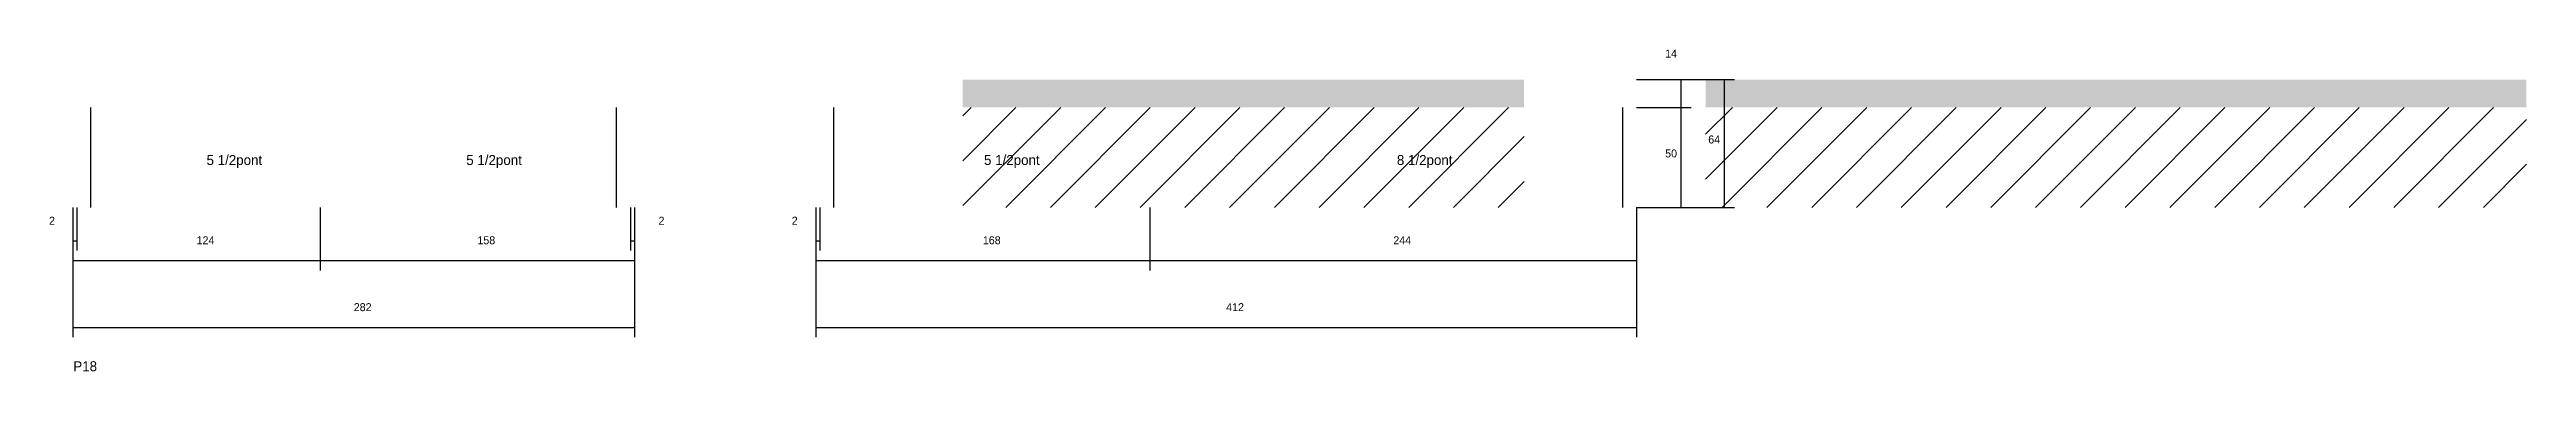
# Model space of a CAD drawing. Header units: metres. Extents: x -41 to 34800, y -36000 to 1848.
# Drawn here: x 26487 to 27729, y -7780 to -7618 of the extents above; entities that cross this region are included whole.
import ezdxf

# ---------------------------------------------------------------- set-up
doc = ezdxf.new("R2010")
doc.units = ezdxf.units.M
for name, color, linetype in [('COTA', 4, 'Continuous'), ('NOMENCLATURA', 7, 'Continuous'), ('REAPROVEITAMENTO', 251, 'Continuous'), ('SARR_2.2x7', 40, 'Continuous')]:
    doc.layers.add(name, color=color, linetype=linetype)

msp = doc.modelspace()

# ---------------------------------------------------------------- texts
at = {"layer": 'COTA'}
for s, p in [('14', (27297, -7622.4)), ('64', (27318.6, -7665.4)), ('50', (27297, -7672.4)), ('2', (26486.7, -7706.1)), ('124', (26560.7, -7715.9)), ('158', (26701.5, -7715.9)), ('2', (26792.3, -7706.1)), ('2', (26859.1, -7706.1)), ('168', (26954.9, -7715.9)), ('244', (27160.7, -7715.9)), ('282', (26639.5, -7749.4)), ('412', (27076.9, -7749.4))]:
    msp.add_text(s, height=4, dxfattribs=at).set_placement(p)
at = {"layer": 'NOMENCLATURA'}
for s, p in [('5 1/2pont', (26565.7, -7676.2)), ('5 1/2pont', (26695.9, -7676.2)), ('5 1/2pont', (26955.5, -7676.2)), ('8 1/2pont', (27162.5, -7676.2)), ('P18', (26498.9, -7779.5))]:
    msp.add_text(s, height=5, dxfattribs=at).set_placement(p)

# ---------------------------------------------------------------- hatches: boundary and pattern name
at = {"layer": 'COTA'}
h = msp.add_hatch(dxfattribs=at)
h.set_pattern_fill('AR-CONC', scale=0.03)
h.paths.add_polyline_path([(26944.8, -7633.4), (26944.8, -7647.4), (26944.8, -7647.4), (27226.3, -7647.4), (27226.3, -7647.4), (27226.3, -7633.4), (27226.3, -7633.4), (26944.8, -7633.4)])
h = msp.add_hatch(dxfattribs=at)
h.set_pattern_fill('AR-CONC', scale=0.03)
h.paths.add_polyline_path([(27728.8, -7633.4), (27728.8, -7647.4), (27728.8, -7647.4), (27317.3, -7647.4), (27317.3, -7647.4), (27317.3, -7633.4), (27317.3, -7633.4), (27728.8, -7633.4)])
at = {"layer": 'REAPROVEITAMENTO'}
h = msp.add_hatch(dxfattribs=at)
h.set_pattern_fill('ANSI31', scale=5)
h.paths.add_polyline_path([(26944.8, -7647.4), (26944.8, -7697.4), (26944.8, -7697.4), (27226.3, -7697.4), (27226.3, -7697.4), (27226.3, -7647.4), (27226.3, -7647.4), (26944.8, -7647.4)])
h = msp.add_hatch(dxfattribs=at)
h.set_pattern_fill('ANSI31', scale=5)
h.paths.add_polyline_path([(27317.3, -7647.4), (27317.3, -7697.4), (27317.3, -7697.4), (27728.8, -7697.4), (27728.8, -7697.4), (27728.8, -7647.4), (27728.8, -7647.4), (27317.3, -7647.4)])

# ---------------------------------------------------------------- linework, layer by layer
at = {"layer": 'COTA'}
for p, q in [((27282.7, -7633.4), (27310.1, -7633.4)), ((27282.7, -7633.4), (27331.7, -7633.4)), ((27305.1, -7647.4), (27305.1, -7633.4)), ((27326.7, -7697.4), (27326.7, -7633.4)), ((27282.7, -7647.4), (27310.1, -7647.4)), ((27282.7, -7647.4), (27310.1, -7647.4)), ((27305.1, -7697.4), (27305.1, -7647.4)), ((26498.7, -7697.4), (26498.7, -7729)), ((26498.7, -7697.4), (26498.7, -7762.5)), ((26498.7, -7697.4), (26498.7, -7719.1)), ((26500.7, -7697.4), (26500.7, -7719.1)), ((26622.7, -7697.4), (26622.7, -7729)), ((26622.7, -7697.4), (26622.7, -7729)), ((26778.2, -7697.4), (26778.2, -7719.1)), ((26780.2, -7697.4), (26780.2, -7729)), ((26780.2, -7697.4), (26780.2, -7762.5)), ((26780.2, -7697.4), (26780.2, -7719.1)), ((26871.2, -7697.4), (26871.2, -7729)), ((26871.2, -7697.4), (26871.2, -7762.5)), ((26871.2, -7697.4), (26871.2, -7719.1)), ((26873.2, -7697.4), (26873.2, -7719.1)), ((27038.7, -7697.4), (27038.7, -7729)), ((27038.7, -7697.4), (27038.7, -7729)), ((27282.7, -7697.4), (27310.1, -7697.4)), ((27282.7, -7697.4), (27331.7, -7697.4)), ((27282.7, -7697.4), (27282.7, -7729)), ((27282.7, -7697.4), (27282.7, -7762.5)), ((26498.7, -7714.1), (26500.7, -7714.1)), ((26498.7, -7724), (26622.7, -7724)), ((26622.7, -7724), (26780.2, -7724)), ((26778.2, -7714.1), (26780.2, -7714.1)), ((26871.2, -7714.1), (26873.2, -7714.1)), ((26871.2, -7724), (27038.7, -7724)), ((27038.7, -7724), (27282.7, -7724)), ((26498.7, -7757.5), (26780.2, -7757.5)), ((26871.2, -7757.5), (27282.7, -7757.5))]:
    msp.add_line(p, q, dxfattribs=at)
at = {"layer": 'SARR_2.2x7'}
for p, q in [((26507.7, -7697.4), (26507.7, -7647.4)), ((26771.2, -7697.4), (26771.2, -7647.4)), ((26880.2, -7697.4), (26880.2, -7647.4)), ((27275.7, -7697.4), (27275.7, -7647.4))]:
    msp.add_line(p, q, dxfattribs=at)

msp.set_redraw_order([(e.dxf.handle, doc.entitydb.next_handle()) for e in msp.query("TEXT MTEXT ATTDEF DIMENSION ARC_DIMENSION")])  # texts and dimensions are drawn at this point

doc.saveas('drawing.dxf')
